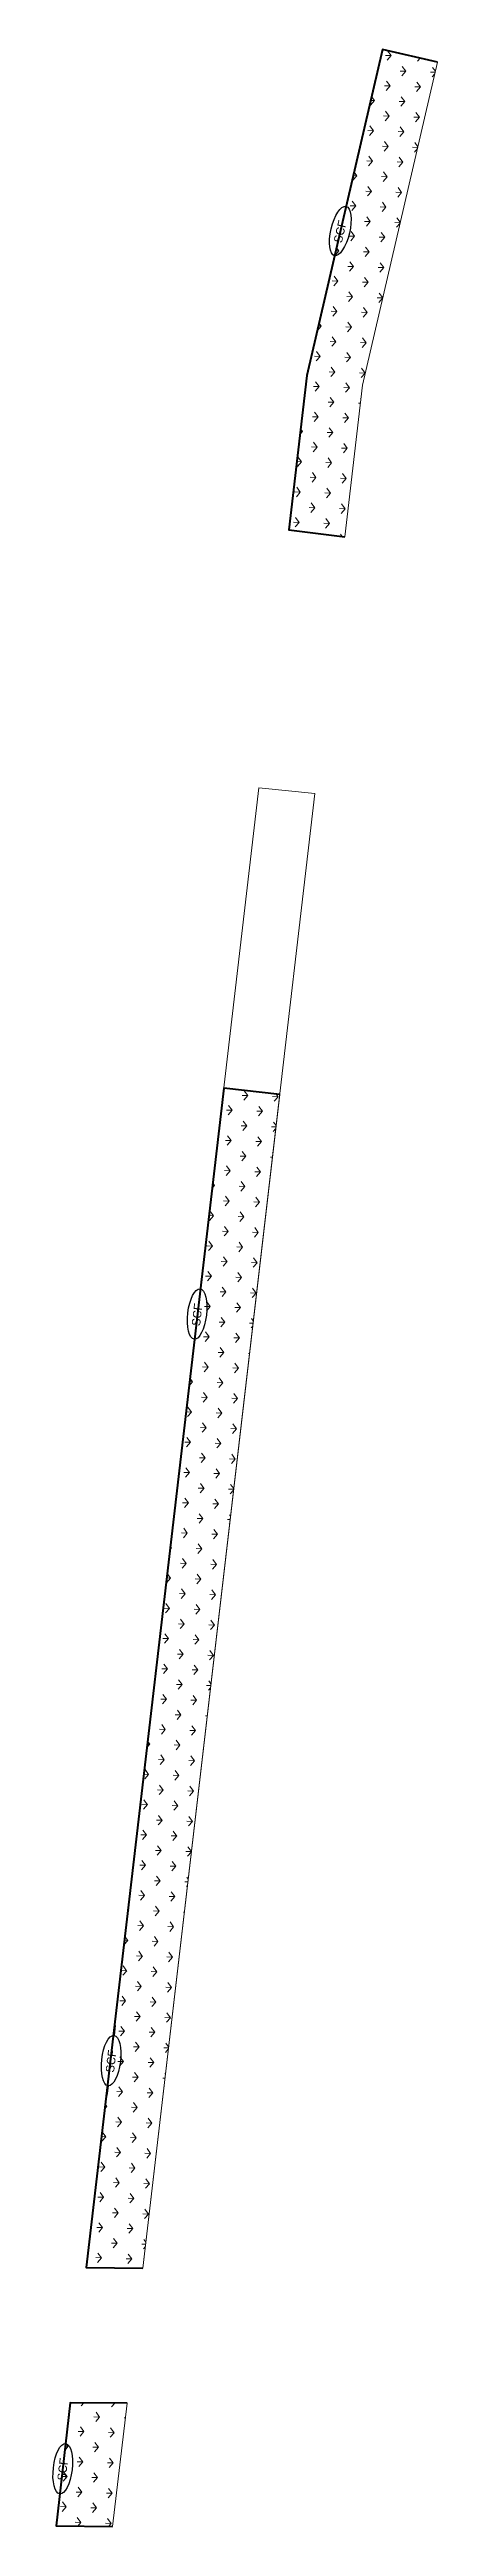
# Model space of a CAD drawing. Extents: x 2536944 to 2538528, y 7112605 to 7129181.
# Drawn here: x 2538459.3 to 2538528.2, y 7128741.4 to 7129180.9 of the extents above; entities that cross this region are included whole.
import ezdxf

# ---------------------------------------------------------------- set-up
doc = ezdxf.new("R2010")
doc.units = 0
doc.header["$MEASUREMENT"] = 0
doc.layers.add('C-SW3P-BSOD-SS04', color=7, linetype='Continuous', lineweight=0)
doc.layers.add('C-SW3P-SCFN-SS04', color=7, linetype='Continuous', lineweight=30)
doc.styles.add('L80', font='simplex.shx', dxfattribs={"height": 0.006667})

# ---------------------------------------------------------------- blocks, each defined once
blk = doc.blocks.new('*U47')
at = {"layer": 'C-SW3P-SCFN-SS04'}
for p, q in [((0.12, 12.5), (0.09, 8.99)), ((-0.09, -8.99), (-0.12, -12.5))]:
    blk.add_line(p, q, dxfattribs=at)
blk.add_ellipse((0, 0), major_axis=(0.09, 8.99), ratio=0.369951, dxfattribs=at)
at = {"layer": 'C-SW3P-SCFN-SS04', "insert": (-1.48, -0.18), "char_height": 3, "width": 189.6979, "attachment_point": 2, "rotation": 89.44325, "style": 'L80'}
blk.add_mtext('\\FBRIDGE.shx;SCF\\P ', dxfattribs=at)
blk = doc.blocks.new('*U48')
at = {"layer": 'C-SW3P-SCFN-SS04'}
for p, q in [((0.12, 12.5), (0.09, 8.99)), ((-0.09, -8.99), (-0.12, -12.5))]:
    blk.add_line(p, q, dxfattribs=at)
blk.add_ellipse((0, 0), major_axis=(0.09, 8.99), ratio=0.369951, dxfattribs=at)
at = {"layer": 'C-SW3P-SCFN-SS04', "insert": (-1.48, -0.18), "char_height": 3, "width": 189.6979, "attachment_point": 2, "rotation": 89.44325, "style": 'L80'}
blk.add_mtext('\\FBRIDGE.shx;SCF\\P ', dxfattribs=at)
blk = doc.blocks.new('*U49')
at = {"layer": 'C-SW3P-SCFN-SS04'}
for p, q in [((0.12, 12.5), (0.09, 8.99)), ((-0.09, -8.99), (-0.12, -12.5))]:
    blk.add_line(p, q, dxfattribs=at)
blk.add_ellipse((0, 0), major_axis=(0.09, 8.99), ratio=0.369951, dxfattribs=at)
at = {"layer": 'C-SW3P-SCFN-SS04', "insert": (-1.48, -0.18), "char_height": 3, "width": 189.6979, "attachment_point": 2, "rotation": 89.44325, "style": 'L80'}
blk.add_mtext('\\FBRIDGE.shx;SCF\\P ', dxfattribs=at)
blk = doc.blocks.new('*U50')
at = {"layer": 'C-SW3P-SCFN-SS04'}
for p, q in [((0.12, 12.5), (0.09, 8.99)), ((-0.09, -8.99), (-0.12, -12.5))]:
    blk.add_line(p, q, dxfattribs=at)
blk.add_ellipse((0, 0), major_axis=(0.09, 8.99), ratio=0.369951, dxfattribs=at)
at = {"layer": 'C-SW3P-SCFN-SS04', "insert": (-1.48, -0.18), "char_height": 3, "width": 189.6979, "attachment_point": 2, "rotation": 89.44325, "style": 'L80'}
blk.add_mtext('\\FBRIDGE.shx;SCF\\P ', dxfattribs=at)

msp = doc.modelspace()

# ---------------------------------------------------------------- hatches: boundary and pattern name
at = {"layer": 'C-SW3P-BSOD-SS04', "lineweight": 13}
h = msp.add_hatch(dxfattribs=at)
h.set_pattern_fill('GRASS', color=256, style=0)
h.set_pattern_definition([(-1.983, (2538503.5687, 7129123.884), (5.1867, -5.55884), [1.008, -4.368]), (126.6765, (2538504.5761, 7129123.8492), (15.374108, -22.04929), [1.07572, -33.34747]), (229.3569, (2538504.5761, 7129123.8492), (-16.862568, -20.932945), [1.07572, -33.34747]), (126.6765, (2538507.1695, 7129121.0698), (15.374108, -22.04929), [1.07572, -33.34747]), (-1.983, (2538506.348, 7129126.4775), (5.1867, -5.55884), [1.008, -4.368]), (229.3569, (2538507.3555, 7129126.4426), (-16.862568, -20.932945), [1.07572, -33.34747])])
h.paths.add_polyline_path([(2538518.44, 7129180.89), (2538505.02, 7129123.06), (2538501.82, 7129095.65), (2538511.74, 7129094.45), (2538514.88, 7129121.35), (2538528.18, 7129178.63)])
h = msp.add_hatch(dxfattribs=at)
h.set_pattern_fill('GRASS', color=256, style=0)
h.set_pattern_definition([(-1.9833, (2538476.649, 7128896.3755), (5.18672, -5.55884), [1.008, -4.368]), (126.6765, (2538477.65615, 7128896.3406), (15.374108, -22.04929), [1.07572, -33.34747]), (229.35685, (2538477.65615, 7128896.3406), (-16.862568, -20.932945), [1.07572, -33.34747]), (126.6765, (2538480.2495, 7128893.5612), (15.374108, -22.04929), [1.07572, -33.34747]), (-1.9833, (2538479.428, 7128898.969), (5.18672, -5.55884), [1.008, -4.368]), (229.35685, (2538480.4356, 7128898.93396), (-16.862568, -20.932945), [1.07572, -33.34747])])
h.paths.add_polyline_path([(2538465.84, 7128787.36), (2538475.89, 7128787.27), (2538500.19, 7128995.48), (2538490.26, 7128996.64)])
h = msp.add_hatch(dxfattribs=at)
h.set_pattern_fill('GRASS', color=256, style=0)
h.set_pattern_definition([(-1.983, (2538461.655, 7128755.68), (5.1867, -5.5588), [1.008, -4.368]), (126.6765, (2538462.66255, 7128755.64535), (15.37411, -22.04929), [1.0757, -33.34747]), (229.357, (2538462.66255, 7128755.64535), (-16.86257, -20.932945), [1.0757, -33.34747]), (126.6765, (2538465.2559, 7128752.8659), (15.37411, -22.04929), [1.0757, -33.3475]), (-1.983, (2538464.4346, 7128758.2736), (5.1867, -5.5588), [1.008, -4.368]), (229.357, (2538465.442, 7128758.2387), (-16.86257, -20.932945), [1.0757, -33.34747])])
h.paths.add_polyline_path([(2538473.1, 7128763.3), (2538463.03, 7128763.36), (2538460.49, 7128741.53), (2538470.54, 7128741.43)])

# ---------------------------------------------------------------- linework, layer by layer
at = {"layer": 'C-SW3P-BSOD-SS04', "lineweight": 13, "flags": 128}
for points in [[(2538518.44, 7129180.89), (2538505.02, 7129123.06), (2538501.82, 7129095.65), (2538511.74, 7129094.45), (2538514.88, 7129121.35), (2538528.18, 7129178.63)], [(2538506.43, 7129048.91), (2538475.89, 7128787.27), (2538465.84, 7128787.36), (2538496.48, 7129049.91)], [(2538463.03, 7128763.36), (2538460.49, 7128741.53), (2538470.54, 7128741.43), (2538473.1, 7128763.3)]]:
    msp.add_lwpolyline(points, close=True, dxfattribs=at)
at = {"layer": 'C-SW3P-BSOD-SS04', "lineweight": 0, "flags": 128}
for points in [[(2538465.84, 7128787.36), (2538475.89, 7128787.27), (2538500.19, 7128995.48), (2538490.26, 7128996.64)], [(2538473.1, 7128763.3), (2538463.03, 7128763.36), (2538460.49, 7128741.53), (2538470.54, 7128741.43)]]:
    msp.add_lwpolyline(points, close=True, dxfattribs=at)
at = {"layer": 'C-SW3P-SCFN-SS04', "lineweight": 40, "flags": 128}
for points in [[(2538528.18, 7129178.63), (2538518.44, 7129180.89), (2538505.02, 7129123.06), (2538501.82, 7129095.65), (2538511.74, 7129094.45)], [(2538500.19, 7128995.48), (2538490.26, 7128996.64), (2538465.84, 7128787.36), (2538475.89, 7128787.27)], [(2538473.1, 7128763.3), (2538463.03, 7128763.36), (2538460.49, 7128741.53), (2538470.54, 7128741.43)]]:
    msp.add_lwpolyline(points, dxfattribs=at)

# ---------------------------------------------------------------- block references
at = {"layer": 'C-SW3P-SCFN-SS04', "xscale": 0.5, "yscale": 0.5, "zscale": 0.5}
for name, p, rotation in [('*U50', (2538510.93, 7129148.69), 347.4833374252482), ('*U49', (2538485.53, 7128956.53), 353.8999100605894), ('*U48', (2538470.26, 7128824.08), 353.8999100605894), ('*U47', (2538461.68, 7128751.66), 353.8999100605894)]:
    msp.add_blockref(name, p, dxfattribs=dict(at, rotation=rotation))

doc.saveas('drawing.dxf')
